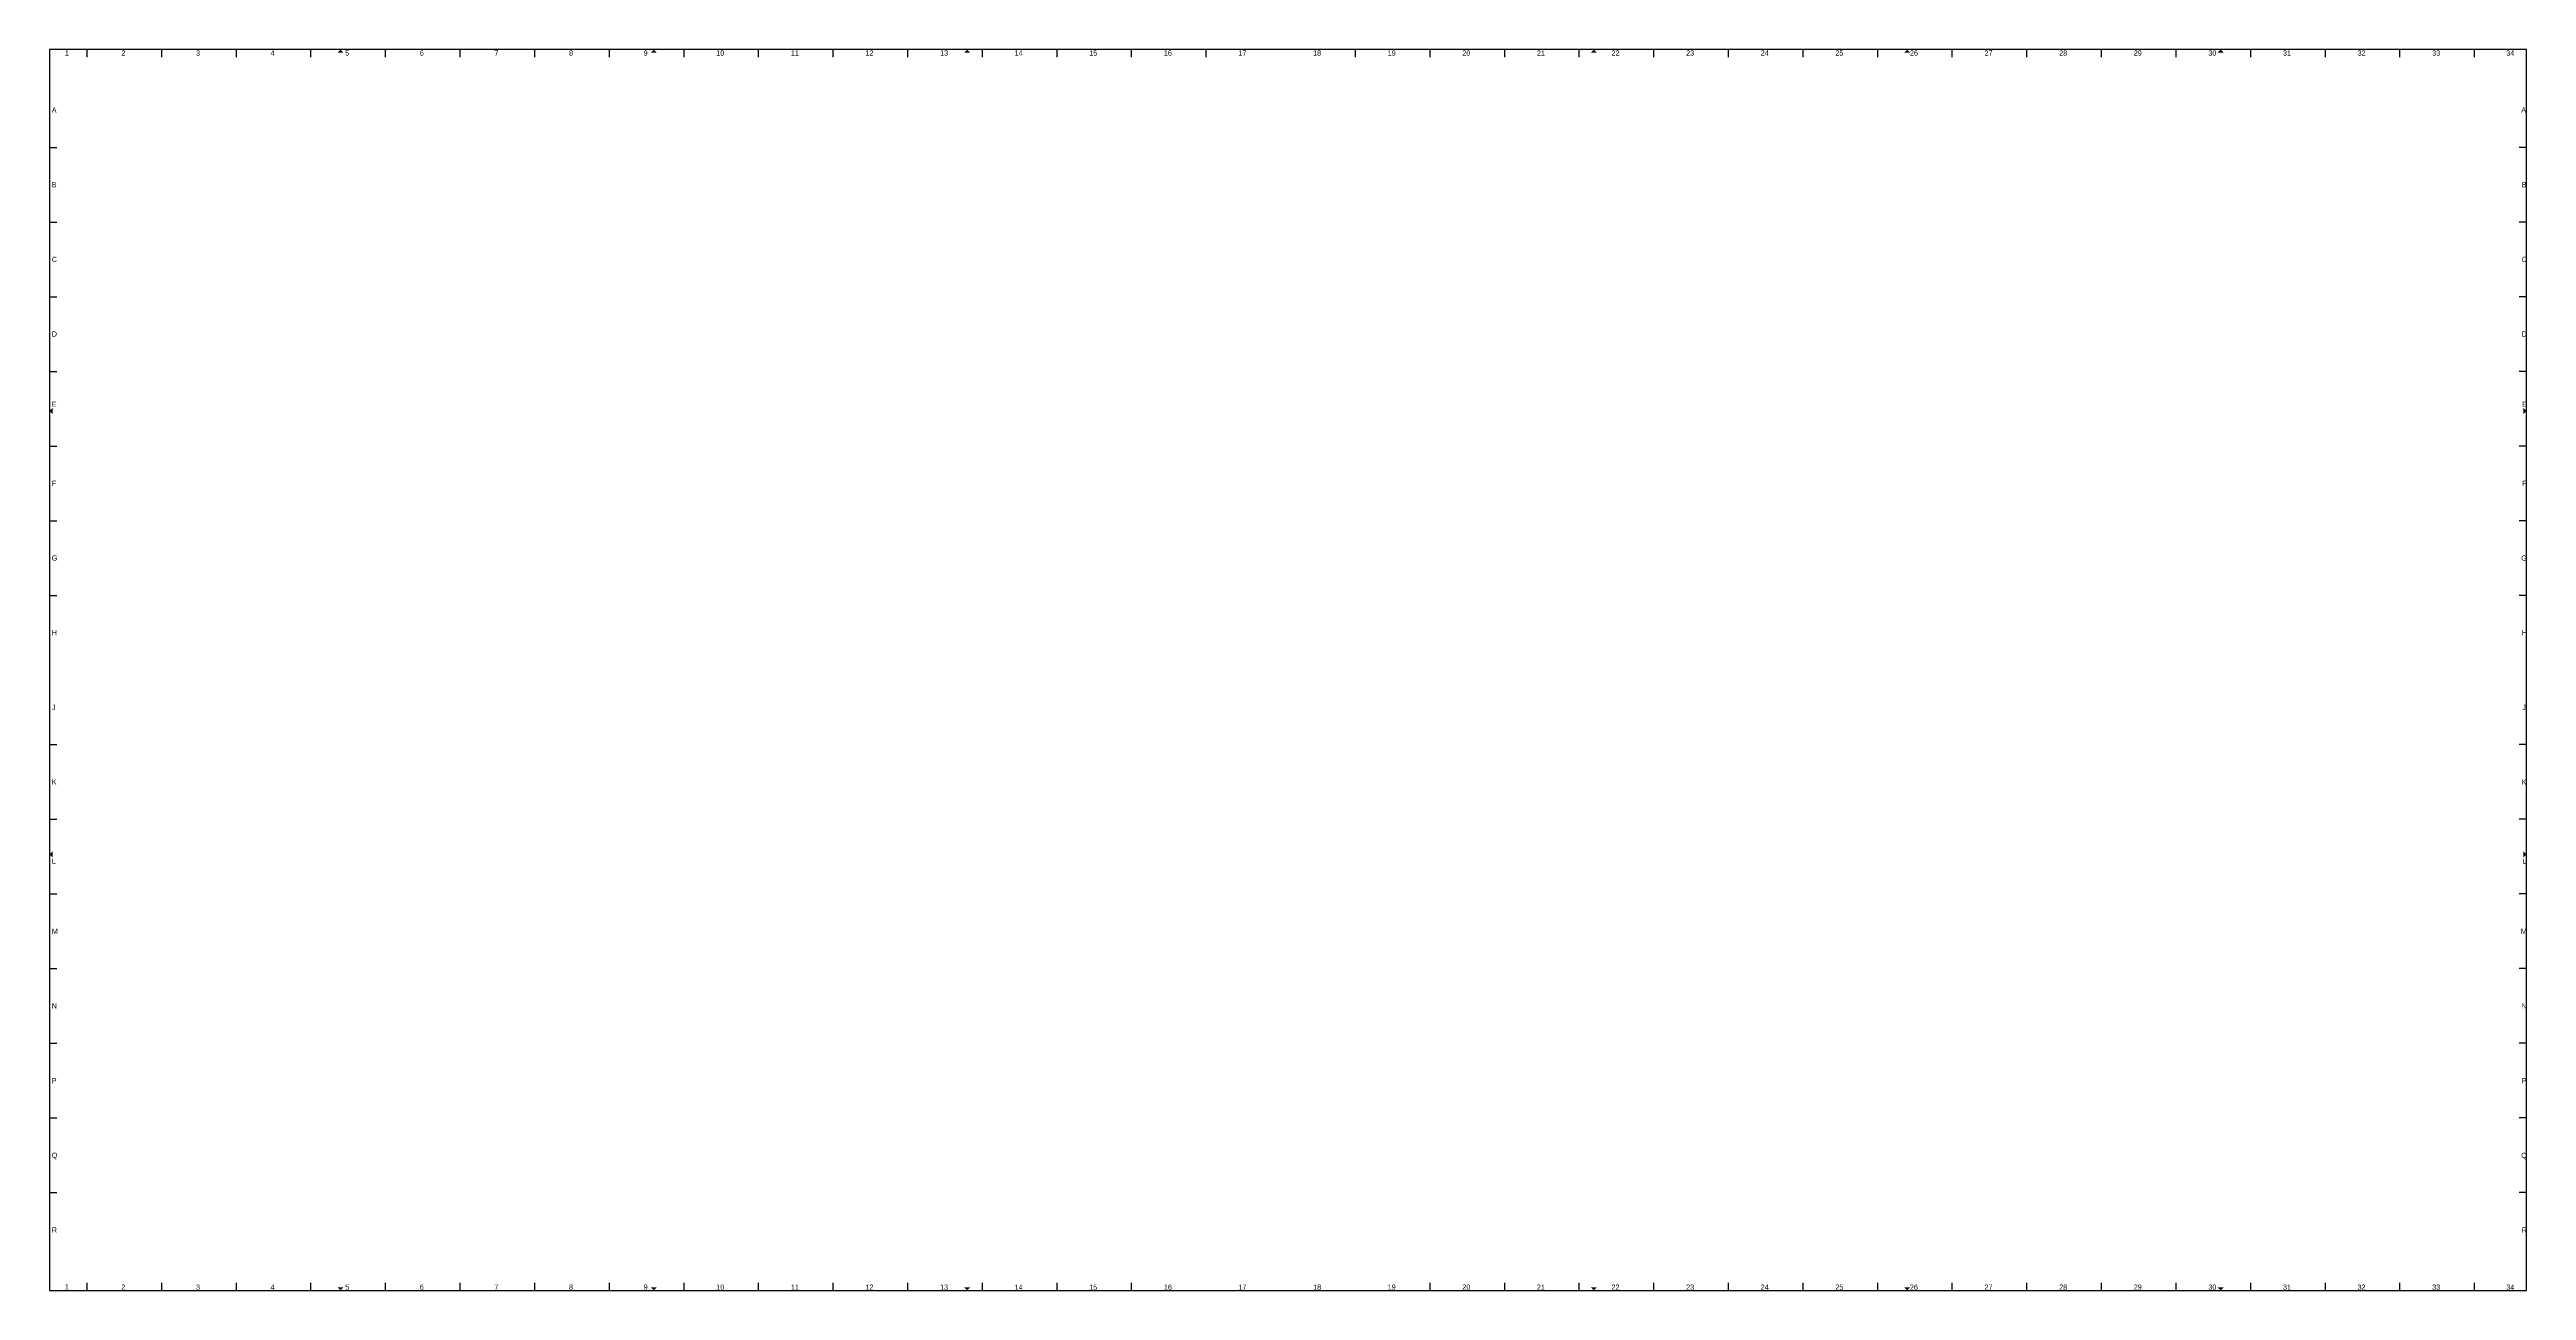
# Model space of a CAD drawing. Extents: x -5 to 1655, y -5 to 826.
import ezdxf
from ezdxf.enums import TextEntityAlignment as Align

# ---------------------------------------------------------------- set-up
doc = ezdxf.new("R2010")
doc.units = 0
doc.header["$MEASUREMENT"] = 0
doc.layers.add('to-xx-rooster', color=7, linetype='CONTINUOUS', lineweight=25)
doc.layers.add('to-xx-vouwmerk', color=7, linetype='CONTINUOUS', lineweight=18)
doc.styles.add('RTW_ISO', font='iso-rtw.shx')

msp = doc.modelspace()

# ---------------------------------------------------------------- hatches: boundary and pattern name
at = {"layer": 'to-xx-vouwmerk'}
for points in [[(188, 824), (190, 826), (192, 824)], [(398, 824), (400, 826), (402, 824)], [(608, 824), (610, 826), (612, 824)], [(1028, 824), (1030, 826), (1032, 824)], [(1238, 824), (1240, 826), (1242, 824)], [(1448, 824), (1450, 826), (1452, 824)], [(-3, 586), (-5, 584), (-3, 582)], [(1653, 586), (1655, 584), (1653, 582)], [(-3, 289), (-5, 287), (-3, 285)], [(1653, 289), (1655, 287), (1653, 285)], [(188, -3), (190, -5), (192, -3)], [(398, -3), (400, -5), (402, -3)], [(608, -3), (610, -5), (612, -3)], [(1028, -3), (1030, -5), (1032, -3)], [(1238, -3), (1240, -5), (1242, -3)], [(1448, -3), (1450, -5), (1452, -3)]]:
    msp.add_hatch(color=256, dxfattribs=at).paths.add_polyline_path(points)

# ---------------------------------------------------------------- linework, layer by layer
at = {"layer": 'to-xx-rooster'}
for p, q in [((-5, 826), (-5, -5)), ((1655, 826), (-5, 826)), ((20, 826), (20, 821)), ((70, 826), (70, 821)), ((120, 826), (120, 821)), ((170, 826), (170, 821)), ((220, 826), (220, 821)), ((270, 826), (270, 821)), ((320, 826), (320, 821)), ((370, 826), (370, 821)), ((420, 826), (420, 821)), ((470, 826), (470, 821)), ((520, 826), (520, 821)), ((570, 826), (570, 821)), ((620, 826), (620, 821)), ((670, 826), (670, 821)), ((720, 826), (720, 821)), ((770, 826), (770, 821)), ((870, 826), (870, 821)), ((920, 826), (920, 821)), ((970, 826), (970, 821)), ((1020, 826), (1020, 821)), ((1070, 826), (1070, 821)), ((1120, 826), (1120, 821)), ((1170, 826), (1170, 821)), ((1220, 826), (1220, 821)), ((1270, 826), (1270, 821)), ((1320, 826), (1320, 821)), ((1370, 826), (1370, 821)), ((1420, 826), (1420, 821)), ((1470, 826), (1470, 821)), ((1520, 826), (1520, 821)), ((1570, 826), (1570, 821)), ((1620, 826), (1620, 821)), ((1655, -5), (1655, 826)), ((-5, 760.5), (0, 760.5)), ((1655, 760.5), (1650, 760.5)), ((-5, 710.5), (0, 710.5)), ((1655, 710.5), (1650, 710.5)), ((-5, 660.5), (0, 660.5)), ((1655, 660.5), (1650, 660.5)), ((-5, 610.5), (0, 610.5)), ((1655, 610.5), (1650, 610.5)), ((-5, 560.5), (0, 560.5)), ((1655, 560.5), (1650, 560.5)), ((-5, 510.5), (0, 510.5)), ((1655, 510.5), (1650, 510.5)), ((-5, 460.5), (0, 460.5)), ((1655, 460.5), (1650, 460.5)), ((-5, 360.5), (0, 360.5)), ((1655, 360.5), (1650, 360.5)), ((-5, 310.5), (0, 310.5)), ((1655, 310.5), (1650, 310.5)), ((-5, 260.5), (0, 260.5)), ((1655, 260.5), (1650, 260.5)), ((-5, 210.5), (0, 210.5)), ((1655, 210.5), (1650, 210.5)), ((-5, 160.5), (0, 160.5)), ((1655, 160.5), (1650, 160.5)), ((-5, 110.5), (0, 110.5)), ((1655, 110.5), (1650, 110.5)), ((-5, 60.5), (0, 60.5)), ((1655, 60.5), (1650, 60.5)), ((20, 0), (20, -5)), ((70, 0), (70, -5)), ((120, 0), (120, -5)), ((170, 0), (170, -5)), ((220, 0), (220, -5)), ((270, 0), (270, -5)), ((320, 0), (320, -5)), ((370, 0), (370, -5)), ((420, 0), (420, -5)), ((470, 0), (470, -5)), ((520, 0), (520, -5)), ((570, 0), (570, -5)), ((620, 0), (620, -5)), ((670, 0), (670, -5)), ((720, 0), (720, -5)), ((920, 0), (920, -5)), ((970, 0), (970, -5)), ((1020, 0), (1020, -5)), ((1070, 0), (1070, -5)), ((1120, 0), (1120, -5)), ((1170, 0), (1170, -5)), ((1220, 0), (1220, -5)), ((1270, 0), (1270, -5)), ((1320, 0), (1320, -5)), ((1370, 0), (1370, -5)), ((1420, 0), (1420, -5)), ((1470, 0), (1470, -5)), ((1520, 0), (1520, -5)), ((1570, 0), (1570, -5)), ((1620, 0), (1620, -5)), ((-5, -5), (1655, -5))]:
    msp.add_line(p, q, dxfattribs=at)

# ---------------------------------------------------------------- texts
at = {"layer": 'to-xx-rooster', "style": 'RTW_ISO'}
for s, p in [('1', (6.62, 820.9)), ('2', (44.5, 820.9)), ('3', (94.5, 820.9)), ('4', (144.5, 820.9)), ('5', (194.5, 820.9)), ('6', (244.5, 820.9)), ('7', (294.5, 820.9)), ('8', (344.5, 820.9)), ('9', (394.5, 820.9)), ('10', (444.5, 820.9)), ('11', (494.5, 820.9)), ('12', (544.5, 820.9)), ('13', (594.5, 820.9)), ('14', (644.5, 820.9)), ('15', (694.5, 820.9)), ('16', (744.5, 820.9)), ('17', (794.5, 820.9)), ('18', (844.5, 820.9)), ('19', (894.5, 820.9)), ('20', (944.5, 820.9)), ('21', (994.5, 820.9)), ('22', (1044.5, 820.9)), ('23', (1094.5, 820.9)), ('24', (1144.5, 820.9)), ('25', (1194.5, 820.9)), ('26', (1244.5, 820.9)), ('27', (1294.5, 820.9)), ('28', (1344.5, 820.9)), ('29', (1394.5, 820.9)), ('30', (1444.5, 820.9)), ('31', (1494.5, 820.9)), ('32', (1544.5, 820.9)), ('33', (1594.5, 820.9)), ('34', (1644.16, 820.9)), ('1', (6.62, -5.4)), ('2', (44.5, -5.6)), ('3', (94.5, -5.6)), ('4', (144.5, -5.6)), ('5', (194.5, -5.6)), ('6', (244.5, -5.6)), ('7', (294.5, -5.6)), ('8', (344.5, -5.6)), ('9', (394.5, -5.6)), ('10', (444.5, -5.6)), ('11', (494.5, -5.6)), ('12', (544.5, -5.6)), ('13', (594.5, -5.6)), ('14', (644.5, -5.6)), ('15', (694.5, -5.6)), ('16', (744.5, -5.6)), ('17', (794.5, -5.6)), ('18', (844.5, -5.6)), ('19', (894.5, -5.6)), ('20', (944.5, -5.6)), ('21', (994.5, -5.6)), ('22', (1044.5, -5.6)), ('23', (1094.5, -5.6)), ('24', (1144.5, -5.6)), ('25', (1194.5, -5.6)), ('26', (1244.5, -5.6)), ('27', (1294.5, -5.6)), ('28', (1344.5, -5.6)), ('29', (1394.5, -5.6)), ('30', (1444.5, -5.6)), ('31', (1494.5, -5.6)), ('32', (1544.5, -5.6)), ('33', (1594.5, -5.6)), ('34', (1644.16, -5.6))]:
    msp.add_text(s, height=3.5, dxfattribs=at).set_placement(p, align=Align.BOTTOM_CENTER)
for s, p in [('A', (-3.5, 785.5)), ('A', (1651.5, 785.5)), ('B', (-3.5, 735.5)), ('B', (1651.75, 735.5)), ('C', (-3.5, 685.5)), ('C', (1651.75, 685.5)), ('D', (-3.5, 635.5)), ('D', (1651.75, 635.5)), ('E', (-3.5, 588.5)), ('E', (1652, 588.5)), ('F', (-3.5, 535.5)), ('F', (1652, 535.5)), ('G', (-3.5, 485.5)), ('G', (1651.5, 485.5)), ('H', (-3.5, 435.5)), ('H', (1651.75, 435.5)), ('J', (-3.5, 385.5)), ('J', (1652.25, 385.5)), ('K', (-3.5, 335.5)), ('K', (1651.75, 335.5)), ('L', (-3.5, 282.5)), ('L', (1652.25, 282.5)), ('M', (-3.5, 235.5)), ('M', (1651.25, 235.5)), ('N', (-3.5, 185.5)), ('N', (1651.75, 185.5)), ('P', (-3.5, 135.5)), ('P', (1651.75, 135.5)), ('Q', (-3.5, 85.5)), ('Q', (1651.5, 85.5)), ('R', (-3.5, 35.5)), ('R', (1651.75, 35.5))]:
    msp.add_text(s, height=3.5, dxfattribs=at).set_placement(p, align=Align.MIDDLE_LEFT)

doc.saveas('drawing.dxf')
